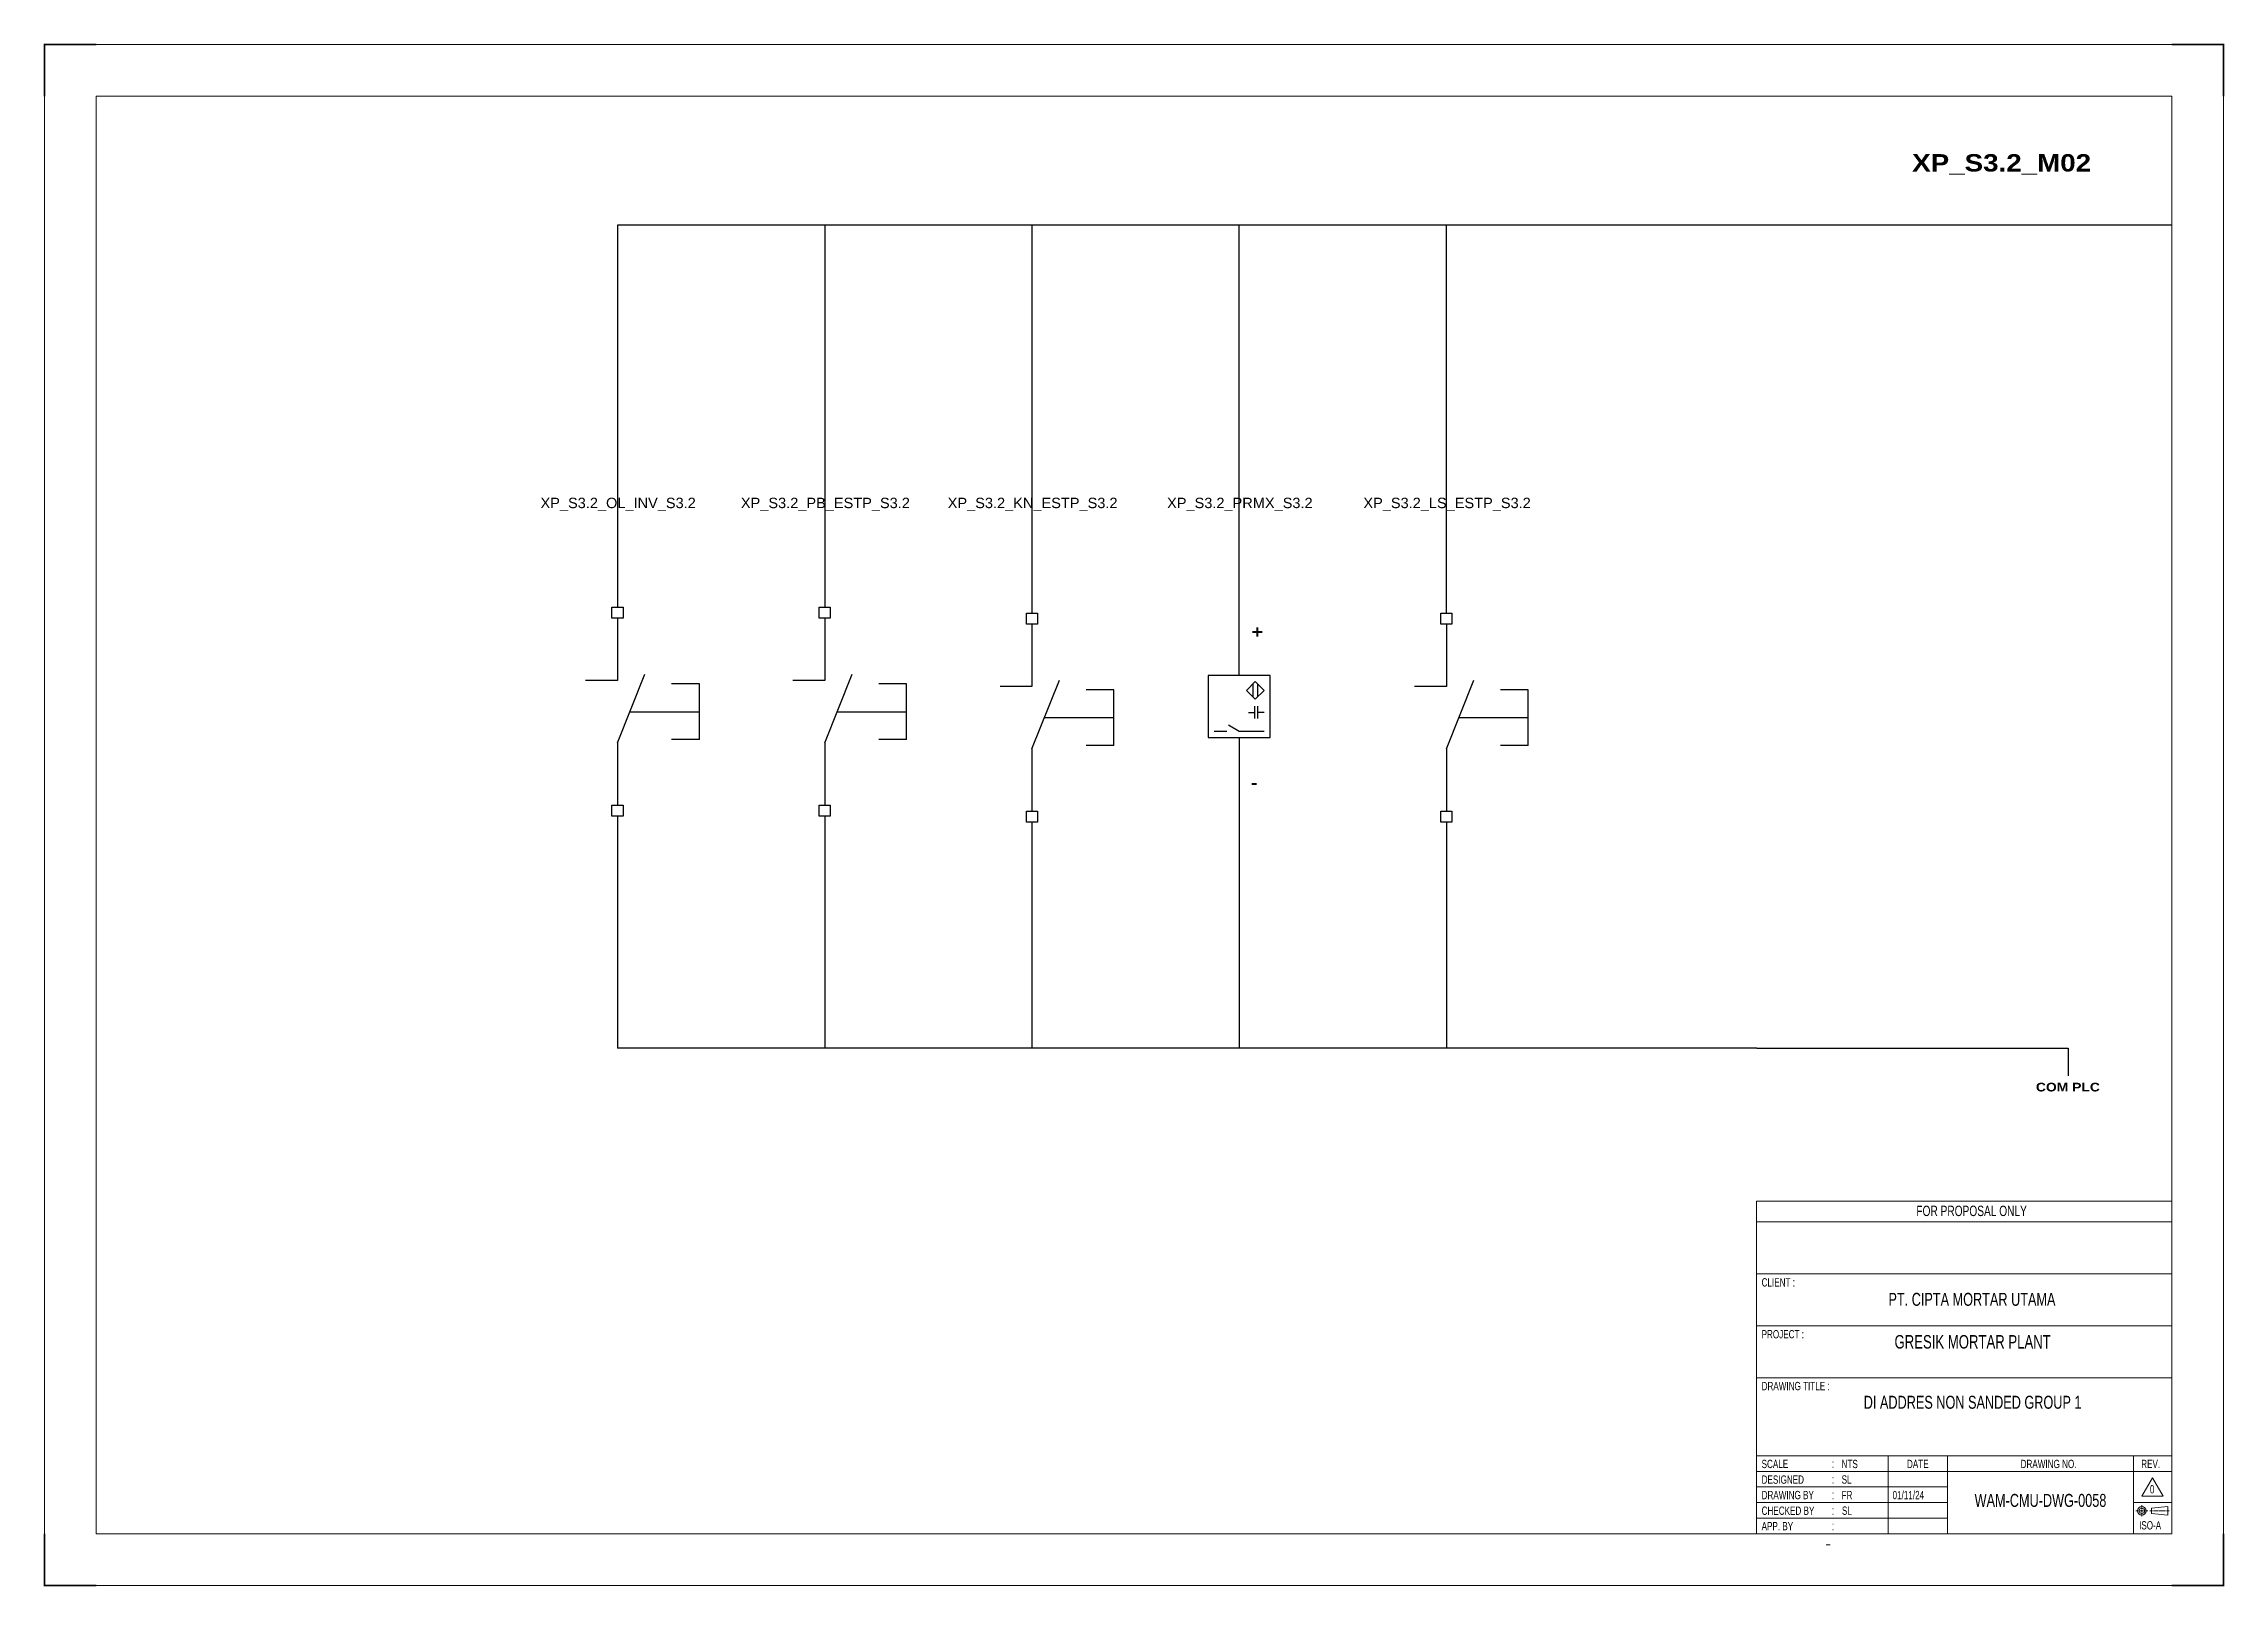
# Model space of a CAD drawing. Header units: centimetres. Extents: x -30014 to 38541, y 15960 to 46751.
# Drawn here: x 1147 to 7430, y 39797 to 44241 of the extents above; entities that cross this region are included whole.
import ezdxf
from ezdxf.enums import TextEntityAlignment as Align

# ---------------------------------------------------------------- set-up
doc = ezdxf.new("R2010")
doc.units = ezdxf.units.CM
doc.header["$MEASUREMENT"] = 0
doc.linetypes.add('CENTER', pattern=[2, 1.25, -0.25, 0.25, -0.25])
for name, color, linetype in [('1', 7, 'Continuous'), ('Etiket-Line-L', 7, 'Continuous'), ('EtIket-Line-S', 2, 'Continuous'), ('Etiket-Text-List0', 2, 'Continuous'), ('Etiket-Text-List1', 3, 'Continuous'), ('Etiket-Text-List2', 1, 'Continuous')]:
    doc.layers.add(name, color=color, linetype=linetype)
for name, color, linetype, lineweight in [('Center_line', 2, 'CENTER', 5), ('Etiket', 7, 'Continuous', 5), ('Object', 4, 'Continuous', 25)]:
    doc.layers.add(name, color=color, linetype=linetype, lineweight=lineweight)
doc.styles.add('Bold', font='ariblk.ttf', dxfattribs={"height": 25.4})
doc.styles.add('DIM', font='romans', dxfattribs={"height": 6.096})
doc.styles.get("Standard").update_dxf_attribs({"font": 'arial.ttf'})

msp = doc.modelspace()

# ---------------------------------------------------------------- texts
at = {"ltscale": 500, "style": 'Bold'}
msp.add_text('XP_S3.2_M02', height=50, dxfattribs=at).set_placement((6530.1, 43872.7))
at = {"ltscale": 50}
for s, p in [('XP_S3.2_OL_INV_S3.2', (2802.3, 42918)), ('XP_S3.2_PB_ESTP_S3.2', (3399.3, 42918)), ('XP_S3.2_KN_ESTP_S3.2', (3996.3, 42918)), ('XP_S3.2_PRMX_S3.2', (4593.3, 42918)), ('XP_S3.2_LS_ESTP_S3.2', (5190.3, 42918))]:
    msp.add_text(s, height=30, dxfattribs=at).set_placement(p, align=Align.MIDDLE_CENTER)
at = {"ltscale": 500, "style": 'Bold'}
msp.add_text('+', height=35.9, dxfattribs=at).set_placement((4660.5, 42565), align=Align.TOP_RIGHT)
msp.add_text('-', height=35.9, dxfattribs=at).set_placement((4643.9, 42083.9), align=Align.BOTTOM_RIGHT)
at = {"ltscale": 50, "style": 'Bold'}
msp.add_text('COM PLC', height=25, dxfattribs=at).set_placement((6978.8, 41247.8), align=Align.TOP_CENTER)

# ---------------------------------------------------------------- blocks, each defined once
blk = doc.blocks.new('x5 Out Line')
at = {"const_width": 0.3}
for points in [[(9.65, 286.71), (0, 286.71), (0, 277.06)], [(405.45, 277.06), (405.45, 286.71), (395.8, 286.71)], [(0, 9.65), (0, 0), (9.65, 0)], [(405.45, 9.65), (405.45, 0), (395.8, 0)]]:
    blk.add_lwpolyline(points, dxfattribs=at)
at = {"lineweight": 15}
blk.add_lwpolyline([(395.8, 9.65), (395.8, 277.06), (9.65, 277.06), (9.65, 9.65)], close=True, dxfattribs=at)
at = {"layer": 'EtIket-Line-S', "lineweight": 9, "ltscale": 0.5}
blk.add_lwpolyline([(0, 0), (405.45, 0), (405.45, 286.71), (0, 286.71)], close=True, dxfattribs=at)
blk = doc.blocks.new('A$C6CDB76E5')
at = {"lineweight": 15}
for p, q in [((-196.2, 0), (-196.2, 157.1)), ((-196.2, 157.1), (0, 157.1)), ((0, 0), (0, 157.1)), ((-196.2, 147.3), (0, 147.3)), ((-196.2, 122.8), (0, 122.8)), ((-196.2, 98.2), (0, 98.2)), ((-196.2, 73.7), (0, 73.7)), ((-196.2, 36.8), (0, 36.8)), ((-134, 0), (-134, 36.8)), ((-105.9, 0), (-105.9, 36.8)), ((-18.1, 0), (-18.1, 36.8)), ((-196.2, 29.4), (0, 29.4)), ((-196.2, 22.1), (-105.9, 22.1)), ((-196.2, 14.7), (-105.9, 14.7)), ((-18.1, 14.7), (0, 14.7)), ((-196.2, 7.4), (-105.9, 7.4))]:
    blk.add_line(p, q, dxfattribs=at)
at = {"layer": 'Center_line', "lineweight": 13}
for p, q in [((-16.9, 10.8), (-11.3, 10.8)), ((-14.1, 13.5), (-14.1, 8)), ((-10.3, 10.8), (-1.2, 10.8))]:
    blk.add_line(p, q, dxfattribs=at)
at = {"layer": 'Etiket-Line-L', "lineweight": 15}
for p, q in [((0, 0), (0, 122.6)), ((-196.2, 0), (0, 0))]:
    blk.add_line(p, q, dxfattribs=at)
blk.add_lwpolyline([(-9, 26.4), (-4, 17.7), (-14.1, 17.7)], close=True, dxfattribs=at)
at = {"layer": 'Object', "lineweight": 15}
blk.add_lwpolyline([(-9.5, 9.5), (-1.9, 8.7), (-1.9, 12.8), (-9.5, 12)], close=True, dxfattribs=at)
for radius in [2.03, 1.27]:
    blk.add_circle((-14.1, 10.8), radius, dxfattribs=at)
at = {"layer": '1', "color": 3, "lineweight": 9, "width": 0.7}
blk.add_text('ISO-A', height=3.91, dxfattribs=at).set_placement((-15.4, 2))
at = {"layer": 'Etiket-Text-List0', "lineweight": 13, "width": 0.7}
for s, height, p in [('CLIENT :', 3.92, (-193.8, 116.8)), ('PROJECT :', 3.92, (-193.8, 92.3)), ('DRAWING TITLE :', 3.923, (-193.8, 67.8)), ('SCALE', 3.92, (-193.8, 31)), (':', 4.17, (-160.6, 31)), ('DATE', 3.92, (-125.1, 31)), ('DRAWING NO.', 3.923, (-71.4, 31)), ('REV.', 3.92, (-14.4, 31)), ('DESIGNED', 3.92, (-193.8, 23.6)), (':', 4.17, (-160.6, 23.6)), ('CHECKED BY ', 3.923, (-193.8, 8.9)), ('DRAWING BY', 3.92, (-193.8, 16.3)), (':', 4.17, (-160.6, 16.3)), (':', 4.17, (-160.6, 8.9)), ('APP. BY ', 3.92, (-193.8, 1.6)), (':', 4.17, (-160.6, 1.6))]:
    blk.add_text(s, height=height, dxfattribs=at).set_placement(p)
at = {"layer": 'Etiket-Text-List1', "lineweight": 9, "width": 0.7}
for tag, p in [('1:XXXX', (-156, 31)), ('EN', (-156, 23.6)), ('DD/MM/YY', (-131.3, 23.6)), ('1', (-10.3, 19.1)), ('EN', (-156, 16.3)), ('EN', (-155.8, 8.9)), ('DD/MM/YY', (-131.3, 16.3)), ('DD/MM/YY', (-131.3, 8.9)), ('EN', (-155.7, 1.6)), ('DD/MM/YY', (-131.3, 1.6))]:
    blk.add_attdef(tag, p, '', height=3.92, dxfattribs=at)
at = {"layer": 'Etiket-Text-List2', "lineweight": 13, "width": 0.7}
for tag, height, p in [('FOR FABRICATION', 4.9, (-94.6, 150.1)), ('CLIENT_NAME', 6.13, (-94.1, 107.7)), ('PROJECT_1', 4.9, (-94.1, 87.5)), ('PROJECT_2', 4.9, (-94.1, 79.2)), ('DRAWING_TITLE1', 6.13, (-94.1, 59)), ('DRAWING_TITLE2', 6.13, (-94.1, 49.9)), ('DRAWING_TITLE3', 6.13, (-94.1, 40.1)), ('LDP-X-XXX-AR-01', 6.13, (-62, 12.7))]:
    blk.add_attdef(tag, text='', height=height, dxfattribs=at).set_placement(p, align=Align.CENTER)

# ---------------------------------------------------------------- linework, layer by layer
at = {"color": 146, "ltscale": 50, "true_color": 0x105689}
for p, q in [((3397.3, 43718), (2800.3, 43718)), ((2800.3, 43718), (2800.3, 42618)), ((3397.3, 43718), (3397.3, 42618)), ((3695.8, 43718), (3397.3, 43718)), ((4292.8, 43718), (3695.8, 43718)), ((3994.3, 43718), (3994.3, 42600.9)), ((4889.8, 43718), (4292.8, 43718)), ((4591.3, 42600.9), (4591.3, 43718)), ((5486.8, 43718), (4889.8, 43718)), ((5188.3, 42600.9), (5188.3, 43718)), ((6083.8, 43718), (5486.8, 43718)), ((6680.8, 43718), (6083.8, 43718)), ((7277.8, 43718), (6680.8, 43718)), ((4591.3, 42062.4), (4591.3, 41347.8)), ((2800.3, 42015.5), (2800.3, 41347.8)), ((3397.3, 42015.5), (3397.3, 41347.8)), ((3994.3, 41998.4), (3994.3, 41347.8)), ((5188.3, 41998.4), (5188.3, 41347.8)), ((3397.3, 41347.8), (2800.3, 41347.8)), ((3692.8, 41347.8), (3393.3, 41347.8)), ((4887.8, 41347.8), (3692.8, 41347.8)), ((6082.8, 41347.8), (4887.8, 41347.8)), ((4887.8, 41347.8), (4887.8, 41347.8)), ((6082.8, 41347.8), (6979.3, 41347.8)), ((6979.3, 41347.8), (6979.3, 41267.8))]:
    msp.add_line(p, q, dxfattribs=at)
at = {"ltscale": 50}
for p, q in [((4591.3, 42421.4), (4591.3, 42600.9)), ((2800.3, 42586), (2800.3, 42406.5)), ((3397.3, 42586), (3397.3, 42406.5)), ((3994.3, 42568.9), (3994.3, 42389.4)), ((5188.3, 42568.9), (5188.3, 42389.4)), ((4618.2, 42314.6), (4636.2, 42314.6)), ((4663.1, 42314.6), (4645.1, 42314.6)), ((2800.3, 42227), (2800.3, 42047.5)), ((3397.3, 42227), (3397.3, 42047.5)), ((4555.4, 42259.8), (4519.5, 42259.8)), ((4591.3, 42241.9), (4591.3, 42062.4)), ((3994.3, 42209.9), (3994.3, 42030.4)), ((5188.3, 42209.9), (5188.3, 42030.4))]:
    msp.add_line(p, q, dxfattribs=at)
at = {"ltscale": 500}
for p, q in [((2800.3, 42227), (2879.5, 42425)), ((3397.3, 42227), (3476.5, 42425)), ((3994.3, 42209.9), (4073.5, 42407.9)), ((5188.3, 42209.9), (5267.5, 42407.9)), ((2800.3, 42406.5), (2708.5, 42406.5)), ((3036.2, 42396.7), (2956.2, 42396.7)), ((3036.2, 42236.7), (3036.2, 42396.7)), ((3397.3, 42406.5), (3305.5, 42406.5)), ((3633.2, 42396.7), (3553.2, 42396.7)), ((3633.2, 42236.7), (3633.2, 42396.7)), ((3994.3, 42389.4), (3902.5, 42389.4)), ((4230.2, 42379.6), (4150.2, 42379.6)), ((4230.2, 42219.6), (4230.2, 42379.6)), ((5188.3, 42389.4), (5096.5, 42389.4)), ((5424.2, 42379.6), (5344.2, 42379.6)), ((5424.2, 42219.6), (5424.2, 42379.6)), ((2836.2, 42316.7), (3036.2, 42316.7)), ((3433.2, 42316.7), (3633.2, 42316.7)), ((4030.2, 42299.6), (4230.2, 42299.6)), ((5224.2, 42299.6), (5424.2, 42299.6)), ((3036.2, 42236.7), (2956.2, 42236.7)), ((3633.2, 42236.7), (3553.2, 42236.7)), ((4230.2, 42219.6), (4150.2, 42219.6)), ((5424.2, 42219.6), (5344.2, 42219.6))]:
    msp.add_line(p, q, dxfattribs=at)
for points in [[(2816.3, 42586), (2784.3, 42586), (2784.3, 42618), (2816.3, 42618)], [(3413.3, 42586), (3381.3, 42586), (3381.3, 42618), (3413.3, 42618)], [(4010.3, 42568.9), (3978.3, 42568.9), (3978.3, 42600.9), (4010.3, 42600.9)], [(5204.3, 42568.9), (5172.3, 42568.9), (5172.3, 42600.9), (5204.3, 42600.9)], [(2816.3, 42015.5), (2784.3, 42015.5), (2784.3, 42047.5), (2816.3, 42047.5)], [(3413.3, 42015.5), (3381.3, 42015.5), (3381.3, 42047.5), (3413.3, 42047.5)], [(4010.3, 41998.4), (3978.3, 41998.4), (3978.3, 42030.4), (4010.3, 42030.4)], [(5204.3, 41998.4), (5172.3, 41998.4), (5172.3, 42030.4), (5204.3, 42030.4)]]:
    msp.add_lwpolyline(points, close=True, dxfattribs=at)
at = {"ltscale": 50}
for points in [[(4681, 42421.4), (4501.6, 42421.4), (4501.6, 42241.9), (4681, 42241.9)], [(4637.7, 42352.6), (4663.1, 42378), (4637.7, 42403.4), (4612.3, 42378)]]:
    msp.add_lwpolyline(points, close=True, dxfattribs=at)
for points in [[(4630.5, 42396.2), (4630.5, 42359.8)], [(4644.9, 42359.8), (4644.9, 42396.2)], [(4636.2, 42296.7), (4636.2, 42314.6), (4636.2, 42332.6)], [(4645.1, 42296.7), (4645.1, 42314.6), (4645.1, 42332.6)], [(4663.1, 42259.8), (4591.3, 42259.8), (4560.2, 42277.8)]]:
    msp.add_lwpolyline(points, dxfattribs=at)

# ---------------------------------------------------------------- block references
at = {"layer": 'Etiket', "lineweight": 0}
ref = msp.add_blockref('A$C6CDB76E5', (7277.8, 39948.9), dxfattribs=dict(at, xscale=6.095870930054101, yscale=6.095870930054101, zscale=6.095870930054101))
ref.add_attrib('FOR FABRICATION', 'FOR PROPOSAL ONLY', dxfattribs={"layer": 'Etiket-Text-List2', "lineweight": 13, "height": 29.894, "width": 0.7}).set_placement((6701.4, 40863.8), align=Align.CENTER)
ref.add_attrib('CLIENT_NAME', 'PT. CIPTA MORTAR UTAMA', dxfattribs={"layer": 'Etiket-Text-List2', "lineweight": 13, "height": 37.368, "width": 0.7}).set_placement((6702.4, 40605.3), align=Align.CENTER)
ref.add_attrib('PROJECT_1', 'GRESIK MORTAR PLANT', dxfattribs={"layer": 'Etiket-Text-List2', "lineweight": 13, "height": 38.709, "width": 0.7}).set_placement((6704.3, 40482.3), align=Align.CENTER)
ref.add_attrib('DRAWING_TITLE1', 'DI ADDRES NON SANDED GROUP 1', dxfattribs={"layer": 'Etiket-Text-List2', "lineweight": 13, "height": 37.368, "width": 0.7}).set_placement((6704.3, 40308.8), align=Align.CENTER)
ref.add_attrib('1:XXXX', 'NTS', (6326.9, 40137.8), dxfattribs={"layer": 'Etiket-Text-List1', "lineweight": 13, "height": 23.92, "width": 0.7})
ref.add_attrib('EN', 'SL', (6326.9, 40093), dxfattribs={"layer": 'Etiket-Text-List1', "lineweight": 13, "height": 23.92, "width": 0.7})
ref.add_attrib('EN', 'FR', (6326.9, 40048.2), dxfattribs={"layer": 'Etiket-Text-List1', "lineweight": 13, "height": 23.92, "width": 0.7})
ref.add_attrib('DD/MM/YY', '01/11/24', (6473.6, 40048.2), dxfattribs={"layer": 'Etiket-Text-List1', "lineweight": 13, "height": 23.92, "width": 0.7})
ref.add_attrib('EN', 'SL', (6327.8, 40003.3), dxfattribs={"layer": 'Etiket-Text-List1', "lineweight": 13, "height": 23.92, "width": 0.7})
ref.add_attrib('LDP-X-XXX-AR-01', 'WAM-CMU-DWG-0058', dxfattribs={"layer": 'Etiket-Text-List2', "lineweight": 15, "height": 37.368, "width": 0.7}).set_placement((6899.8, 40026.1), align=Align.CENTER)
ref.add_attrib('1', '0', (7215, 40065), dxfattribs={"layer": 'Etiket-Text-List1', "lineweight": 13, "height": 23.9, "width": 0.7})
at = {"layer": 'Etiket-Line-L', "lineweight": 0}
ref = msp.add_blockref('x5 Out Line', (1149.5, 39799.4), dxfattribs=dict(at, xscale=15.48351216233742, yscale=15.48351216233742, zscale=15.48351216233742))
ref.add_attrib('FILE_NAME', '-', (6279.6, 39907.4), dxfattribs={"layer": 'Etiket-Text-List1', "lineweight": 13, "height": 21.7, "style": 'DIM', "width": 0.7})

msp.set_redraw_order([(e.dxf.handle, doc.entitydb.next_handle()) for e in msp.query("TEXT MTEXT ATTDEF DIMENSION ARC_DIMENSION")])  # texts and dimensions are drawn at this point

doc.saveas('drawing.dxf')
